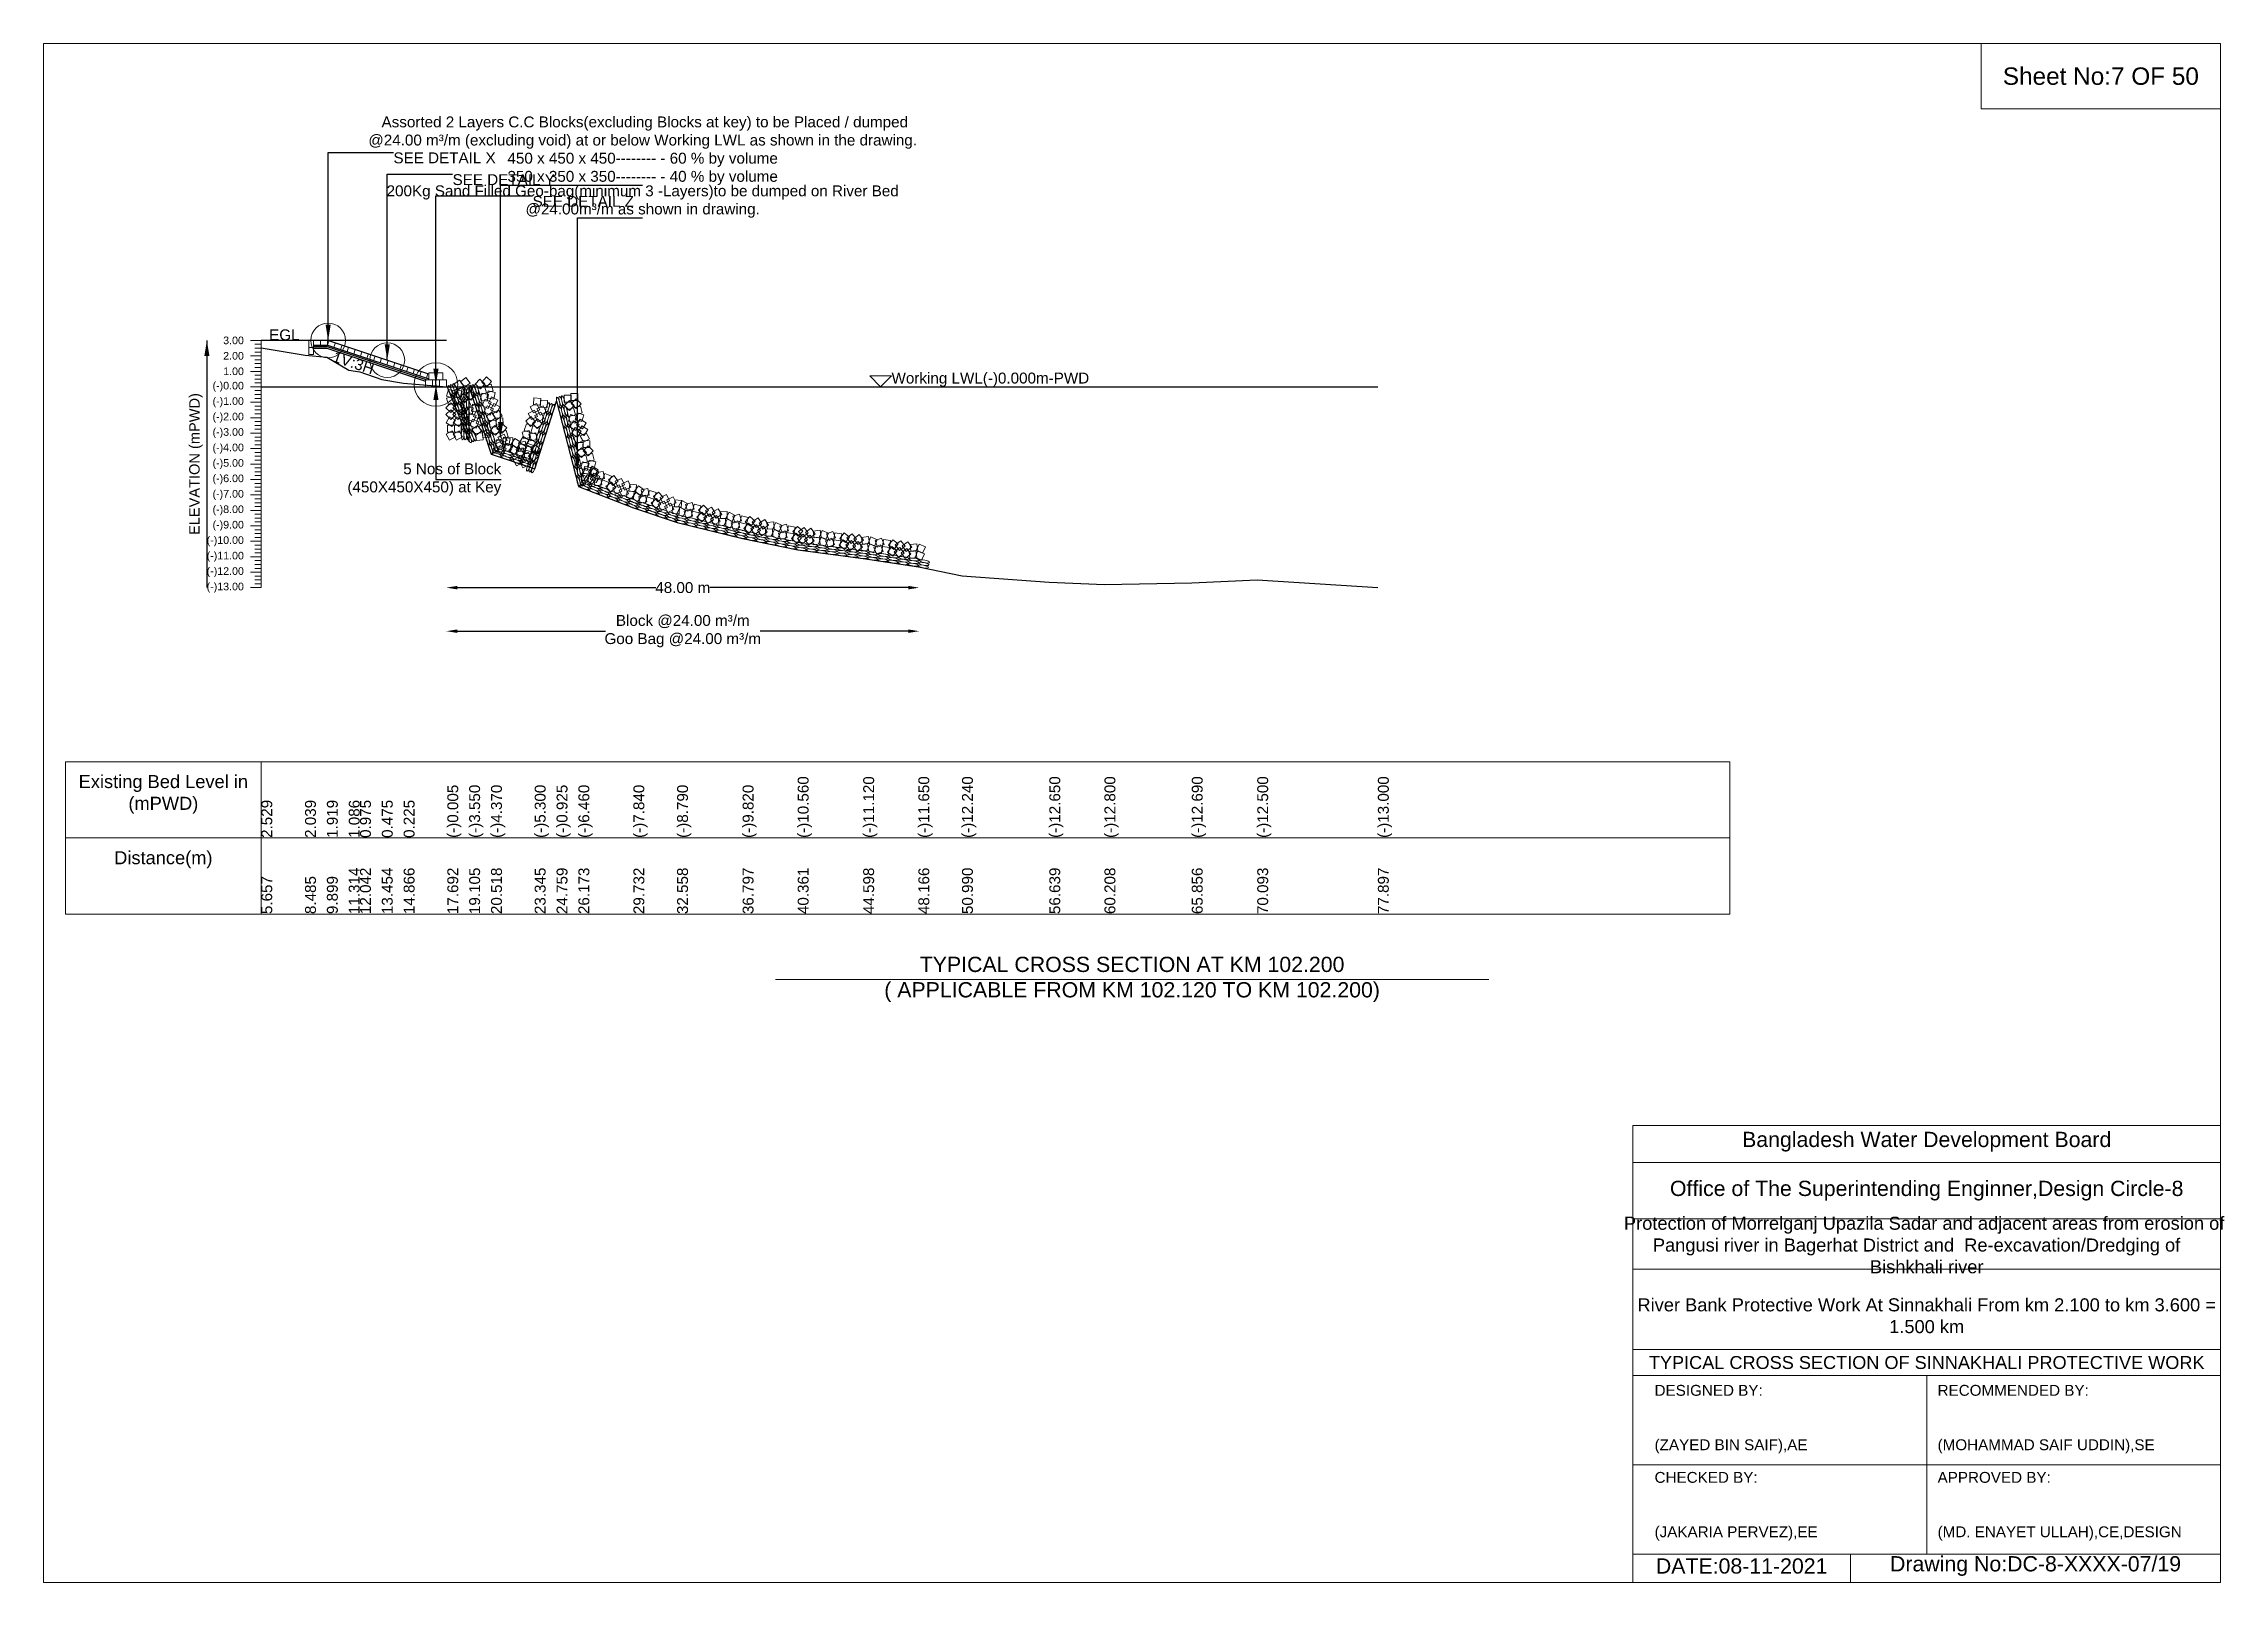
# Model space of a CAD drawing. Header units: inches. Extents: x 89000 to 380017, y -7071 to 0.
# Drawn here: x 190000 to 200017, y -7071 to 0 of the extents above; entities that cross this region are included whole.
import ezdxf

# ---------------------------------------------------------------- set-up
doc = ezdxf.new("R2010")
doc.units = ezdxf.units.IN
doc.header["$LTSCALE"] = 7
doc.header["$MEASUREMENT"] = 0
for name, color, linetype, lineweight in [('Cross section Data Border', 7, 'Continuous', 9), ('Cross Section Labels', 7, 'Continuous', 9), ('Existing_Bed_Level for Xsection', 7, 'Continuous', 25), ('Long Section Labels', 7, 'Continuous', 9)]:
    doc.layers.add(name, color=color, linetype=linetype, lineweight=lineweight)
doc.styles.get("Standard").update_dxf_attribs({"font": 'arial.ttf'})
doc.dimstyles.new('Appron Lebeling Style', dxfattribs={"dimtxt": 50, "dimasz": 50, "dimexe": 0.18, "dimexo": 0.0625, "dimgap": 0.09, "dimtad": 0, "dimtih": 1, "dimtoh": 1, "dimdec": 4, "dimzin": 0, "dimdsep": 46, "dimtxsty": 'Standard', "dimcen": 0.09, "dimse1": 1, "dimse2": 1, "dimadec": 0, "dimazin": 0, "dimtfac": 1, "dimtdec": 4, "dimtofl": 0, "dimtmove": 0, "dimatfit": 3, "dimfxl": 1, "dimtolj": 1, "dimtzin": 0, "dimarcsym": 0})
doc.dimstyles.get("Standard").update_dxf_attribs({"dimtxt": 0.18, "dimasz": 0.18, "dimexe": 0.18, "dimexo": 0.0625, "dimgap": 0.09, "dimtad": 0, "dimtih": 1, "dimtoh": 1, "dimdec": 4, "dimzin": 0, "dimdsep": 46, "dimtxsty": 'Standard', "dimcen": 0.09, "dimadec": 0, "dimazin": 0, "dimtfac": 1, "dimtdec": 4, "dimtofl": 0, "dimtmove": 0, "dimatfit": 3, "dimfxl": 1, "dimtolj": 1, "dimtzin": 0, "dimarcsym": 0})

msp = doc.modelspace()

# ---------------------------------------------------------------- texts
at = {"layer": 'Cross section Data Border', "char_height": 60, "width": 800, "attachment_point": 5}
for s, insert in [('Existing Bed Level in (mPWD)', (190550, -3450)), ('Distance(m)', (190550, -3750))]:
    msp.add_mtext(s, dxfattribs=dict(at, insert=insert))
at = {"layer": 'Cross Section Labels'}
for s, insert, char_height, attachment_point in [('Sheet No:7 OF 50', (199450, -150), 80, 5), (' Assorted 2 Layers C.C Blocks(excluding Blocks at key) to be Placed / dumped^J@24.00 m³/m (excluding void) at or below Working LWL as shown in the drawing.^J450 x 450 x 450-------- - 60 % by volume^J350 x 350 x 350-------- - 40 % by volume', (192751.79593, -650), 50, 8), ('SEE DETAIL X', (191606.97011, -500), 50, 1), ('SEE DETAIL Y', (191878.54511, -600), 50, 1), ('200Kg Sand Filled Geo-bag(minimum 3 -Layers)to be dumped on River Bed^J@24.00m³/m as shown in drawing.', (192751.79593, -800), 50, 8), ('SEE DETAIL Z', (192245.97011, -700), 50, 1), ('EGL', (191175.7136, -1364), 50, 9), ('Working LWL(-)0.000m-PWD', (193894.92011, -1577), 50, 7), ('5 Nos of Block ^J(450X450X450) at Key', (192102.19511, -2003), 50, 6), ('TYPICAL CROSS SECTION AT KM 102.200^J( APPLICABLE FROM KM 102.120 TO KM 102.200)', (195000, -4300), 70, 5), ('Bangladesh Water Development Board', (198650, -5046), 70, 5), ('Office of The Superintending Enginner,Design Circle-8', (198650, -5271), 70, 5)]:
    msp.add_mtext(s, dxfattribs=dict(at, insert=insert, char_height=char_height, attachment_point=attachment_point))
at = {"layer": 'Cross Section Labels', "insert": (191431.53153, -1442.94076), "char_height": 50, "attachment_point": 2, "rotation": 341.565051177}
msp.add_mtext('1V:3H', dxfattribs=at)
at = {"layer": 'Cross Section Labels'}
for s, insert, char_height, width, attachment_point in [('Protection of Morrelganj Upazila Sadar and adjacent areas from erosion of  Pangusi river in Bagerhat District and  Re-excavation/Dredging of     Bishkhali river', (198650, -5521), 60, 2800, 5), ('River Bank Protective Work At Sinnakhali From km 2.100 to km 3.600 = 1.500 km', (198650, -5846), 60, 2700, 5), ('TYPICAL CROSS SECTION OF SINNAKHALI PROTECTIVE WORK', (198650, -6061), 59.5765532, 2800, 5), ('DESIGNED BY:^J^J^J(ZAYED BIN SAIF),AE', (197400, -6321), 50, 1400, 4), ('RECOMMENDED BY:^J^J^J(MOHAMMAD SAIF UDDIN),SE', (198700, -6321), 50, 1400, 4), ('CHECKED BY:^J^J^J(JAKARIA PERVEZ),EE', (197400, -6721), 50, 1400, 4), ('APPROVED BY:^J^J^J(MD. ENAYET ULLAH),CE,DESIGN', (198700, -6721), 50, 1400, 4), ('DATE:08-11-2021', (197800, -6996), 70, 1400, 5), ('Drawing No:DC-8-XXXX-07/19', (199150, -6996), 70, 2200, 5)]:
    msp.add_mtext(s, dxfattribs=dict(at, insert=insert, char_height=char_height, width=width, attachment_point=attachment_point))
at = {"layer": 'Long Section Labels', "char_height": 35, "attachment_point": 6}
for s, insert in [('3.00', (190920, -1364)), ('2.00', (190920, -1435)), ('1.00', (190920, -1506)), ('(-)0.00', (190920, -1577)), ('(-)1.00', (190920, -1648)), ('(-)2.00', (190920, -1719)), ('(-)3.00', (190920, -1790)), ('(-)4.00', (190920, -1861)), ('(-)5.00', (190920, -1932)), ('(-)6.00', (190920, -2003)), ('(-)7.00', (190920, -2074)), ('(-)8.00', (190920, -2145)), ('(-)9.00', (190920, -2216)), ('(-)10.00', (190920, -2287)), ('(-)11.00', (190920, -2358)), ('(-)12.00', (190920, -2429)), ('(-)13.00', (190920, -2500))]:
    msp.add_mtext(s, dxfattribs=dict(at, insert=insert))
at = {"layer": 'Long Section Labels', "rotation": 90}
for s, insert, char_height, attachment_point in [('ELEVATION (mPWD)', (190700, -1932), 48, 5), ('(-)10.560', (193463.98527, -3650), 50, 1), ('(-)11.120', (193764.83599, -3650), 50, 1), ('(-)11.650', (194018.17621, -3650), 50, 1), ('(-)12.240', (194218.6672, -3650), 50, 1), ('(-)12.650', (194619.74719, -3650), 50, 1), ('(-)12.800', (194873.12942, -3650), 50, 1), ('(-)12.690', (195274.13248, -3650), 50, 1), ('(-)12.500', (195574.95184, -3650), 50, 1), ('(-)13.000', (196129.0765, -3650), 50, 1), ('2.529', (191000, -3650), 50, 1), ('2.039', (191200.81833, -3650), 50, 1), ('1.919', (191301.22749, -3650), 50, 1), ('1.086', (191401.63665, -3650), 50, 1), ('0.975', (191453.31656, -3650), 50, 1), ('0.475', (191553.57066, -3650), 50, 1), ('0.225', (191653.85423, -3650), 50, 1), ('(-)0.005', (191854.48158, -3650), 50, 1), ('(-)3.550', (191954.81644, -3650), 50, 1), ('(-)4.370', (192055.16155, -3650), 50, 1), ('(-)5.300', (192255.87504, -3650), 50, 1), ('(-)0.925', (192356.24076, -3650), 50, 1), ('(-)6.460', (192456.61118, -3650), 50, 1), ('(-)7.840', (192709.34511, -3650), 50, 1), ('(-)8.790', (192909.95587, -3650), 50, 1), ('(-)9.820', (193210.93182, -3650), 50, 1), ('11.314', (191401.63665, -4000), 50, 1), ('12.042', (191453.31656, -4000), 50, 1), ('13.454', (191553.57066, -4000), 50, 1), ('14.866', (191653.85423, -4000), 50, 1), ('17.692', (191854.48158, -4000), 50, 1), ('19.105', (191954.81644, -4000), 50, 1), ('19.105', (191954.81644, -4000), 50, 1), ('20.518', (192055.16155, -4000), 50, 1), ('23.345', (192255.87504, -4000), 50, 1), ('24.759', (192356.24076, -4000), 50, 1), ('26.173', (192456.61118, -4000), 50, 1), ('29.732', (192709.34511, -4000), 50, 1), ('32.558', (192909.95587, -4000), 50, 1), ('36.797', (193210.93182, -4000), 50, 1), ('40.361', (193463.98527, -4000), 50, 1), ('44.598', (193764.83599, -4000), 50, 1), ('48.166', (194018.17621, -4000), 50, 1), ('50.990', (194218.6672, -4000), 50, 1), ('56.639', (194619.74719, -4000), 50, 1), ('60.208', (194873.12942, -4000), 50, 1), ('65.856', (195274.13248, -4000), 50, 1), ('70.093', (195574.95184, -4000), 50, 1), ('77.897', (196129.0765, -4000), 50, 1), ('5.657', (191000, -4000), 50, 1), ('8.485', (191200.81833, -4000), 50, 1), ('9.899', (191301.22749, -4000), 50, 1)]:
    msp.add_mtext(s, dxfattribs=dict(at, insert=insert, char_height=char_height, attachment_point=attachment_point))

# ---------------------------------------------------------------- blocks, each defined once
blk = doc.blocks.new('*D11')
at = {"layer": 'Cross Section Labels', "color": 0, "lineweight": -2, "transparency": 16777216}
for p, q in [((191900, -2500), (192813, -2500)), ((193972, -2500), (193060, -2500))]:
    blk.add_line(p, q, dxfattribs=at)
at = {"layer": 'Cross Section Labels', "color": 0, "transparency": 16777216}
for points in [[(191900, -2492), (191900, -2508), (191850, -2500)], [(193972, -2492), (193972, -2508), (194022, -2500)]]:
    blk.add_solid(points, dxfattribs=at)
at = {"layer": 'Defpoints', "color": 0, "transparency": 16777216}
for p in [(191850, -1577), (194022, -2405), (194022, -2500)]:
    blk.add_point(p, dxfattribs=at)
at = {"layer": 'Cross Section Labels', "color": 0, "transparency": 16777216, "insert": (192936, -2500), "char_height": 50, "attachment_point": 5}
blk.add_mtext('\\A1;48.00 m', dxfattribs=at)
blk = doc.blocks.new('*D12')
at = {"layer": 'Cross Section Labels', "color": 0, "lineweight": -2, "transparency": 16777216}
for p, q in [((191900, -2700), (192581, -2700)), ((193972, -2700), (193292, -2700))]:
    blk.add_line(p, q, dxfattribs=at)
at = {"layer": 'Cross Section Labels', "color": 0, "transparency": 16777216}
for points in [[(191900, -2692), (191900, -2708), (191850, -2700)], [(193972, -2692), (193972, -2708), (194022, -2700)]]:
    blk.add_solid(points, dxfattribs=at)
at = {"layer": 'Defpoints', "color": 0, "transparency": 16777216}
for p in [(191850, -1577), (194022, -2405), (194022, -2700)]:
    blk.add_point(p, dxfattribs=at)
at = {"layer": 'Cross Section Labels', "color": 0, "transparency": 16777216, "insert": (192936, -2700), "char_height": 50, "attachment_point": 5}
blk.add_mtext('\\A1;Block @24.00 m³/m ^JGoo Bag @24.00 m³/m ', dxfattribs=at)

# ---------------------------------------------------------------- dimensions: what is measured, and where the dimension line sits
at = {"layer": 'Cross Section Labels'}
for base, text, picture, middle in [((194022.26538, -2500), '48.00 m', '*D11', (192936.19274, -2500)), ((194022.26538, -2700), 'Block @24.00 m³/m ^JGoo Bag @24.00 m³/m ', '*D12', (192936.19274, -2700))]:
    dim = msp.add_linear_dim(base=base, p1=(191850.12011, -1577), p2=(194022.26538, -2405.00438), text=text, dimstyle='Appron Lebeling Style', dxfattribs=at)
    dim.commit()
    dim.dimension.update_dxf_attribs({"geometry": picture, "text_midpoint": middle})

# ---------------------------------------------------------------- linework, layer by layer
at = {"layer": 'Cross section Data Border'}
msp.add_lwpolyline([(190100, -3300), (197745.08551, -3300), (197745.08551, -4000), (190100, -4000)], close=True, dxfattribs=at)
for points in [[(191000, -3300), (191000, -4000)], [(190100, -3650), (197745.08551, -3650)]]:
    msp.add_lwpolyline(points, dxfattribs=at)
at = {"layer": 'Cross Section Labels'}
for points in [[(190000, 0), (200000, 0), (200000, -7071), (190000, -7071)], [(198900, 0), (200000, 0), (200000, -300), (198900, -300)], [(193844.92011, -1577), (193894.92011, -1527), (193794.92011, -1527)]]:
    msp.add_lwpolyline(points, close=True, dxfattribs=at)
for points in [[(193362, -4300), (195000, -4300), (196638, -4300)], [(197300, -7071), (197300, -4971), (200000, -4971)], [(197300, -5141), (200000, -5141)], [(197300, -5401), (200000, -5401)], [(197300, -5631), (200000, -5631)], [(197300, -6001), (200000, -6001)], [(197300, -6121), (200000, -6121)], [(198650, -6121), (198650, -6941)], [(197300, -6531), (200000, -6531)], [(197300, -6941), (200000, -6941)], [(198300, -6941), (198300, -7071)]]:
    msp.add_lwpolyline(points, dxfattribs=at)
for centre, radius in [((191306.97011, -1364), 80), ((191578.54511, -1454.525), 80), ((191802.19511, -1566.35), 100)]:
    msp.add_circle(centre, radius, dxfattribs=at)
at = {"layer": 'Existing_Bed_Level for Xsection'}
for points in [[(191850.12011, -1364), (191000, -1364)], [(191000, -1397.441), (191200.81833, -1432.231), (191301.22749, -1440.751), (191401.63665, -1499.894), (191453.31656, -1507.775), (191553.57066, -1543.275), (191653.85423, -1561.025), (191854.48158, -1577.355), (191954.81644, -1829.05), (191954.81644, -1578.775), (192055.16155, -1887.27), (192255.87504, -1953.3), (192356.24076, -1642.675), (192456.61118, -2035.66), (192709.34511, -2133.64), (192909.95587, -2201.09), (193210.93182, -2274.22), (193463.98527, -2326.76), (193764.83599, -2366.52), (194018.17621, -2404.15), (194218.6672, -2446.04), (194619.74719, -2475.15), (194873.12942, -2485.8), (195274.13248, -2477.99), (195574.95184, -2464.5), (196129.0765, -2500)], [(191770.24511, -1518.425), (191310.24925, -1365.09305), (191306.97011, -1364), (191303.5136, -1364), (191239.6136, -1364)], [(191239.6136, -1385.3), (191303.5136, -1385.3), (191770.24511, -1540.87717)], [(191239.6136, -1392.4), (191302.36143, -1392.4), (191760.31143, -1545.05)], [(191239.6136, -1399.5), (191301.20925, -1399.5), (191754.27011, -1550.52029)], [(191000, -1577), (196129.0765, -1577)]]:
    msp.add_lwpolyline(points, dxfattribs=at)
at = {"layer": 'Long Section Labels'}
for points in [[(191000, -1364), (190950, -1364)], [(191000, -1381.75), (190970, -1381.75)], [(191000, -1399.5), (190970, -1399.5)], [(191000, -2500), (191000, -2429), (191000, -2358), (191000, -2287), (191000, -2216), (191000, -2145), (191000, -2074), (191000, -2003), (191000, -1932), (191000, -1861), (191000, -1790), (191000, -1719), (191000, -1648), (191000, -1577), (191000, -1506), (191000, -1435), (191000, -1364)], [(191000, -1435), (190950, -1435)], [(191000, -1417.25), (190970, -1417.25)], [(191000, -1452.75), (190970, -1452.75)], [(191000, -1470.5), (190970, -1470.5)], [(191000, -1488.25), (190970, -1488.25)], [(191000, -1506), (190950, -1506)], [(191000, -1577), (190950, -1577)], [(191000, -1523.75), (190970, -1523.75)], [(191000, -1541.5), (190970, -1541.5)], [(191000, -1559.25), (190970, -1559.25)], [(191000, -1594.75), (190970, -1594.75)], [(191000, -1648), (190950, -1648)], [(191000, -1612.5), (190970, -1612.5)], [(191000, -1630.25), (190970, -1630.25)], [(191000, -1665.75), (190970, -1665.75)], [(191000, -1683.5), (190970, -1683.5)], [(191000, -1701.25), (190970, -1701.25)], [(191000, -1719), (190950, -1719)], [(191000, -1790), (190950, -1790)], [(191000, -1736.75), (190970, -1736.75)], [(191000, -1754.5), (190970, -1754.5)], [(191000, -1772.25), (190970, -1772.25)], [(191000, -1861), (190950, -1861)], [(191000, -1807.75), (190970, -1807.75)], [(191000, -1825.5), (190970, -1825.5)], [(191000, -1843.25), (190970, -1843.25)], [(191000, -1878.75), (190970, -1878.75)], [(191000, -1896.5), (190970, -1896.5)], [(191000, -1932), (190950, -1932)], [(191000, -2003), (190950, -2003)], [(191000, -1914.25), (190970, -1914.25)], [(191000, -1949.75), (190970, -1949.75)], [(191000, -1967.5), (190970, -1967.5)], [(191000, -1985.25), (190970, -1985.25)], [(191000, -2074), (190950, -2074)], [(191000, -2020.75), (190970, -2020.75)], [(191000, -2038.5), (190970, -2038.5)], [(191000, -2056.25), (190970, -2056.25)], [(191000, -2091.75), (190970, -2091.75)], [(191000, -2145), (190950, -2145)], [(191000, -2109.5), (190970, -2109.5)], [(191000, -2127.25), (190970, -2127.25)], [(191000, -2162.75), (190970, -2162.75)], [(191000, -2180.5), (190970, -2180.5)], [(191000, -2198.25), (190970, -2198.25)], [(191000, -2216), (190950, -2216)], [(191000, -2287), (190950, -2287)], [(191000, -2233.75), (190970, -2233.75)], [(191000, -2251.5), (190970, -2251.5)], [(191000, -2269.25), (190970, -2269.25)], [(191000, -2358), (190950, -2358)], [(191000, -2304.75), (190970, -2304.75)], [(191000, -2322.5), (190970, -2322.5)], [(191000, -2340.25), (190970, -2340.25)], [(191000, -2375.75), (190970, -2375.75)], [(191000, -2393.5), (190970, -2393.5)], [(191000, -2429), (190950, -2429)], [(191000, -2500), (190950, -2500)], [(191000, -2411.25), (190970, -2411.25)], [(191000, -2446.75), (190970, -2446.75)], [(191000, -2464.5), (190970, -2464.5)], [(191000, -2482.25), (190970, -2482.25)]]:
    msp.add_lwpolyline(points, dxfattribs=at)
for points in [[(191239.6136, -1364), (191218.3136, -1364), (191218.3136, -1395.95), (191239.6136, -1395.95)], [(191239.6136, -1395.95), (191218.3136, -1395.95), (191218.3136, -1427.9), (191239.6136, -1427.9)], [(191271.5636, -1364), (191239.6136, -1364), (191239.6136, -1385.3), (191271.5636, -1385.3)], [(191303.5136, -1364), (191271.5636, -1364), (191271.5636, -1385.3), (191303.5136, -1385.3)], [(191340.55968, -1375.19652), (191310.24925, -1365.09305), (191303.5136, -1385.3), (191333.82403, -1395.40348)], [(191370.87011, -1385.3), (191340.55968, -1375.19652), (191333.82403, -1395.40348), (191364.13446, -1405.50695)], [(191401.18054, -1395.40348), (191370.87011, -1385.3), (191364.13446, -1405.50695), (191394.44489, -1415.61043)], [(191431.49097, -1405.50695), (191401.18054, -1395.40348), (191394.44489, -1415.61043), (191424.75532, -1425.71391)], [(191461.80141, -1415.61043), (191431.49097, -1405.50695), (191424.75532, -1425.71391), (191455.06575, -1435.81739)], [(191492.11184, -1425.71391), (191461.80141, -1415.61043), (191455.06575, -1435.81739), (191485.37619, -1445.92086)], [(191522.42227, -1435.81739), (191492.11184, -1425.71391), (191485.37619, -1445.92086), (191515.68662, -1456.02434)], [(191552.7327, -1445.92086), (191522.42227, -1435.81739), (191515.68662, -1456.02434), (191545.99705, -1466.12782)], [(191583.04313, -1456.02434), (191552.7327, -1445.92086), (191545.99705, -1466.12782), (191576.30748, -1476.23129)], [(191613.35356, -1466.12782), (191583.04313, -1456.02434), (191576.30748, -1476.23129), (191606.61791, -1486.33477)], [(191643.66399, -1476.23129), (191613.35356, -1466.12782), (191606.61791, -1486.33477), (191636.92834, -1496.43825)], [(191673.97442, -1486.33477), (191643.66399, -1476.23129), (191636.92834, -1496.43825), (191667.23877, -1506.54173)], [(191704.28486, -1496.43825), (191673.97442, -1486.33477), (191667.23877, -1506.54173), (191697.5492, -1516.6452)], [(191734.59529, -1506.54173), (191704.28486, -1496.43825), (191697.5492, -1516.6452), (191727.85964, -1526.74868)], [(191764.90572, -1516.6452), (191734.59529, -1506.54173), (191727.85964, -1526.74868), (191758.17007, -1536.85216)], [(191786.22011, -1545.05), (191754.27011, -1545.05), (191754.27011, -1577), (191786.22011, -1577)], [(191802.19511, -1513.1), (191770.24511, -1513.1), (191770.24511, -1545.05), (191802.19511, -1545.05)], [(191818.17011, -1545.05), (191786.22011, -1545.05), (191786.22011, -1577), (191818.17011, -1577)], [(191834.14511, -1513.1), (191802.19511, -1513.1), (191802.19511, -1545.05), (191834.14511, -1545.05)], [(191850.12011, -1545.05), (191818.17011, -1545.05), (191818.17011, -1577), (191850.12011, -1577)], [(191859.38934, -1589.58989), (191851.11388, -1620.44956), (191881.97355, -1628.72502), (191890.24901, -1597.86534)], [(191891.33934, -1589.58989), (191883.06388, -1620.44956), (191913.92355, -1628.72502), (191922.19901, -1597.86534)], [(191929.61003, -1572.04906), (191910.49556, -1546.44751), (191884.89401, -1565.56199), (191904.00849, -1591.16354)], [(191936.81829, -1612.47939), (191933.07817, -1580.74906), (191901.34784, -1584.48918), (191905.08796, -1616.21951)], [(191959.2888, -1560.21802), (191940.17432, -1534.61647), (191914.57277, -1553.73094), (191933.68725, -1579.33249)], [(191966.49705, -1600.64835), (191962.75694, -1568.91802), (191931.0266, -1572.65813), (191934.76672, -1604.38847)], [(191983.03066, -1613.69628), (191957.95714, -1593.89422), (191938.15509, -1618.96773), (191963.2286, -1638.76979)], [(192027.48848, -1562.94768), (192003.75097, -1541.56233), (191982.36562, -1565.29984), (192006.10313, -1586.68519)], [(192034.9428, -1604.75701), (192025.06, -1574.37391), (191994.6769, -1584.25671), (192004.5597, -1614.63981)], [(192057.87158, -1553.06488), (192034.13407, -1531.67953), (192012.74872, -1555.41704), (192036.48622, -1576.80239)], [(192065.3259, -1594.87421), (192055.4431, -1564.49111), (192025.06, -1574.37391), (192034.9428, -1604.75701)], [(192067.39767, -1633.94315), (192074.01174, -1602.68524), (192042.75384, -1596.07117), (192036.13976, -1627.32907)], [(191870.67245, -1650.46539), (191848.08938, -1673.06645), (191870.69044, -1695.64951), (191893.2735, -1673.04846)], [(191848.08938, -1704.99846), (191870.67245, -1727.59951), (191893.2735, -1705.01645), (191870.69044, -1682.41539)], [(191851.11388, -1629.81534), (191859.38934, -1660.67502), (191890.24901, -1652.39956), (191881.97355, -1621.53989)], [(191902.62245, -1650.46539), (191880.03938, -1673.06645), (191902.64044, -1695.64951), (191925.2235, -1673.04846)], [(191880.03938, -1704.99846), (191902.62245, -1727.59951), (191925.2235, -1705.01645), (191902.64044, -1682.41539)], [(191883.06388, -1629.81534), (191891.33934, -1660.67502), (191922.19901, -1652.39956), (191913.92355, -1621.53989)], [(191953.3519, -1625.52732), (191928.27838, -1605.72526), (191908.47633, -1630.79878), (191933.54984, -1650.60083)], [(191963.50006, -1666.76567), (191951.66901, -1637.08691), (191921.99025, -1648.91795), (191933.8213, -1678.59671)], [(191968.09938, -1705.61822), (191972.67384, -1673.99739), (191941.05302, -1669.42293), (191936.47855, -1701.04375)], [(191987.39663, -1708.84188), (191958.04979, -1696.20995), (191945.41786, -1725.55679), (191974.7647, -1738.18872)], [(191993.17882, -1654.93462), (191981.34778, -1625.25586), (191951.66901, -1637.08691), (191963.50006, -1666.76567)], [(191997.77814, -1693.78717), (192002.35261, -1662.16634), (191970.73178, -1657.59188), (191966.15731, -1689.21271)], [(192017.07539, -1697.01083), (191987.72855, -1684.37891), (191975.09662, -1713.72574), (192004.44346, -1726.35767)], [(192037.01457, -1643.82595), (192043.62864, -1612.56805), (192012.37074, -1605.95397), (192005.75666, -1637.21187)], [(192056.06233, -1648.29342), (192027.59581, -1633.78618), (192013.08858, -1662.2527), (192041.5551, -1676.75994)], [(192051.45501, -1707.13747), (192065.93957, -1678.65941), (192037.46151, -1664.17485), (192022.97695, -1692.65291)], [(192076.44187, -1720.72491), (192059.02672, -1693.93845), (192032.24025, -1711.3536), (192049.6554, -1738.14007)], [(192086.44543, -1638.41061), (192057.97891, -1623.90338), (192043.47168, -1652.3699), (192071.9382, -1666.87713)], [(192081.83811, -1697.25467), (192096.32267, -1668.7766), (192067.84461, -1654.29204), (192053.36005, -1682.77011)], [(192106.82497, -1710.84211), (192089.40982, -1684.05564), (192062.62335, -1701.4708), (192080.0385, -1728.25727)], [(192225.85588, -1699.08004), (192240.39618, -1727.52968), (192268.84583, -1712.98938), (192254.30553, -1684.53974)], [(192264.11169, -1654.13182), (192235.67364, -1668.69477), (192250.23659, -1697.13282), (192278.67464, -1682.56987)], [(192251.84953, -1628.46858), (192250.23609, -1660.37782), (192282.14532, -1661.99127), (192283.75877, -1630.08203)], [(192256.25828, -1708.90333), (192270.79858, -1737.35297), (192299.24822, -1722.81267), (192284.70792, -1694.36303)], [(192294.51409, -1663.9551), (192266.07603, -1678.51805), (192280.63898, -1706.95611), (192309.07704, -1692.39316)], [(192282.25193, -1638.29187), (192280.63848, -1670.20111), (192312.54772, -1671.81455), (192314.16116, -1639.90532)], [(192423.10058, -1647.94137), (192423.48208, -1615.99365), (192391.53435, -1615.61216), (192391.15286, -1647.55988)], [(192437.81421, -1663.0118), (192415.50262, -1640.14271), (192392.63352, -1662.4543), (192414.94511, -1685.32339)], [(192442.5616, -1705.21427), (192434.6552, -1674.25799), (192403.69892, -1682.16439), (192411.60532, -1713.12067)], [(192454.05687, -1640.03498), (192454.43836, -1608.08725), (192422.49064, -1607.70576), (192422.10914, -1639.65348)], [(192468.77049, -1655.1054), (192446.4589, -1632.23631), (192423.58981, -1654.5479), (192445.9014, -1677.41699)], [(192473.51788, -1697.30788), (192465.61149, -1666.35159), (192434.6552, -1674.25799), (192442.5616, -1705.21427)], [(192473.07029, -1736.42915), (192481.68287, -1705.66186), (192450.91559, -1697.04928), (192442.30301, -1727.81657)], [(191864.82112, -1715.1387), (191848.86269, -1742.81777), (191876.54177, -1758.7762), (191892.50019, -1731.09713)], [(191848.86269, -1794.99713), (191864.82112, -1822.6762), (191892.50019, -1806.71777), (191876.54177, -1779.0387)], [(191854.70644, -1752.93245), (191854.70644, -1784.88245), (191886.65644, -1784.88245), (191886.65644, -1752.93245)], [(191896.77112, -1715.1387), (191880.81269, -1742.81777), (191908.49177, -1758.7762), (191924.45019, -1731.09713)], [(191880.81269, -1794.99713), (191896.77112, -1822.6762), (191924.45019, -1806.71777), (191908.49177, -1779.0387)], [(191886.65644, -1752.93245), (191886.65644, -1784.88245), (191918.60644, -1784.88245), (191918.60644, -1752.93245)], [(191986.61245, -1767.86082), (191999.22101, -1738.50393), (191969.86412, -1725.89537), (191957.25557, -1755.25226)], [(192012.42734, -1779.80039), (191993.31287, -1754.19884), (191967.71132, -1773.31332), (191986.82579, -1798.91487)], [(192019.6356, -1820.23073), (192015.89548, -1788.50039), (191984.16515, -1792.24051), (191987.90527, -1823.97084)], [(192016.29122, -1756.02977), (192028.89977, -1726.67288), (191999.54288, -1714.06433), (191986.93433, -1743.42122)], [(192042.10611, -1767.96935), (192022.99163, -1742.3678), (191997.39008, -1761.48228), (192016.50456, -1787.08382)], [(192049.31436, -1808.39968), (192045.57425, -1776.66935), (192013.84391, -1780.40947), (192017.58403, -1812.1398)], [(192081.01484, -1761.5374), (192079.33891, -1729.63138), (192047.43289, -1731.30731), (192049.10882, -1763.21333)], [(192096.6681, -1775.62938), (192072.93059, -1754.24403), (192051.54524, -1777.98153), (192075.28275, -1799.36688)], [(192104.12242, -1817.4387), (192094.23962, -1787.0556), (192063.85652, -1796.93841), (192073.73932, -1827.32151)], [(192111.39794, -1751.6546), (192109.72201, -1719.74858), (192077.81599, -1721.42451), (192079.49192, -1753.33052)], [(192127.0512, -1765.74657), (192103.31369, -1744.36122), (192081.92834, -1768.09873), (192105.66585, -1789.48408)], [(192130.09719, -1823.34175), (192115.68526, -1794.82685), (192087.17037, -1809.23878), (192101.58229, -1837.75367)], [(192134.50552, -1807.5559), (192124.62272, -1777.1728), (192094.23962, -1787.0556), (192104.12242, -1817.4387)], [(192198.92091, -1784.95709), (192205.59619, -1816.20198), (192236.84108, -1809.5267), (192230.1658, -1778.28181)], [(192217.41473, -1746.72666), (192207.59144, -1777.12905), (192237.99384, -1786.95234), (192247.81712, -1756.54995)], [(192238.65946, -1713.87342), (192214.96388, -1735.30521), (192236.39567, -1759.0008), (192260.09126, -1737.569)], [(192229.32331, -1794.78037), (192235.99858, -1826.02526), (192267.24347, -1819.34999), (192260.5682, -1788.1051)], [(192247.81712, -1756.54995), (192237.99384, -1786.95234), (192268.39623, -1796.77563), (192278.21952, -1766.37323)], [(192269.06186, -1723.6967), (192245.36627, -1745.1285), (192266.79807, -1768.82408), (192290.49365, -1747.39229)], [(192442.11401, -1744.33555), (192450.72659, -1713.56826), (192419.9593, -1704.95568), (192411.34672, -1735.72297)], [(192460.83467, -1750.01994), (192433.3611, -1733.71027), (192417.05143, -1761.18384), (192444.525, -1777.49352)], [(192452.44883, -1808.44535), (192468.73662, -1780.95879), (192441.25007, -1764.67101), (192424.96228, -1792.15756)], [(192476.50918, -1823.61313), (192460.85452, -1795.76113), (192433.00251, -1811.41578), (192448.65717, -1839.26779)], [(192491.79096, -1742.11355), (192464.31739, -1725.80388), (192448.00771, -1753.27745), (192475.48129, -1769.58712)], [(192483.40511, -1800.53895), (192499.6929, -1773.0524), (192472.20635, -1756.76461), (192455.91856, -1784.25116)], [(192507.46546, -1815.70674), (192491.8108, -1787.85473), (192463.9588, -1803.50939), (192479.61345, -1831.36139)], [(192106.19419, -1856.50764), (192112.80826, -1825.24974), (192081.55036, -1818.63566), (192074.93629, -1849.89357)], [(192120.1128, -1853.69161), (192105.70087, -1825.17672), (192077.18598, -1839.58864), (192091.5979, -1868.10354)], [(192125.24195, -1860.97511), (192096.77544, -1846.46788), (192082.2682, -1874.93439), (192110.73472, -1889.44163)], [(192136.57729, -1846.62484), (192143.19136, -1815.36694), (192111.93346, -1808.75286), (192105.31938, -1840.01076)], [(192145.8407, -1841.56573), (192113.94047, -1839.78308), (192112.15781, -1871.68331), (192144.05804, -1873.46596)], [(192155.62505, -1851.09231), (192127.15853, -1836.58507), (192112.6513, -1865.05159), (192141.11782, -1879.55883)], [(192155.82509, -1811.21587), (192123.92486, -1809.43321), (192122.1422, -1841.33344), (192154.04243, -1843.11609)], [(192181.46549, -1861.99721), (192154.73743, -1844.49255), (192137.23276, -1871.22061), (192163.96082, -1888.72527)], [(192191.44988, -1831.64734), (192164.72182, -1814.14268), (192147.21715, -1840.87074), (192173.94521, -1858.3754)], [(192157.09288, -1911.8968), (192171.63318, -1940.34644), (192200.08282, -1925.80614), (192185.54252, -1897.3565)], [(192195.34869, -1866.94857), (192166.91063, -1881.51152), (192181.47359, -1909.94958), (192209.91164, -1895.38663)], [(192202.08418, -1857.69864), (192170.80433, -1864.20811), (192177.3138, -1895.48796), (192208.59365, -1888.97849)], [(192212.06857, -1827.34877), (192180.78872, -1833.85824), (192187.29819, -1865.13809), (192218.57804, -1858.62862)], [(192183.08653, -1841.28534), (192181.47308, -1873.19458), (192213.38232, -1874.80802), (192214.99576, -1842.89879)], [(192203.32878, -1805.55269), (192185.96612, -1832.37322), (192212.78664, -1849.73588), (192230.1493, -1822.91536)], [(192225.75108, -1876.77186), (192197.31303, -1891.33481), (192211.87598, -1919.77286), (192240.31403, -1905.20991)], [(192240.21599, -1876.39495), (192209.86612, -1866.41056), (192199.88173, -1896.76043), (192230.2316, -1906.74482)], [(192250.20038, -1846.04508), (192219.85051, -1836.06069), (192209.86612, -1866.41056), (192240.21599, -1876.39495)], [(192213.48892, -1851.10863), (192211.87548, -1883.01786), (192243.78471, -1884.63131), (192245.39816, -1852.72207)], [(192233.73118, -1815.37598), (192216.36851, -1842.1965), (192243.18903, -1859.55917), (192260.5517, -1832.73865)], [(192272.95609, -1897.81363), (192251.65027, -1874.00471), (192227.84136, -1895.31053), (192249.14718, -1919.11945)], [(192282.94048, -1867.46376), (192261.63466, -1843.65484), (192237.82575, -1864.96066), (192259.13157, -1888.76958)], [(192478.44536, -1864.63535), (192478.82685, -1832.68763), (192446.87913, -1832.30613), (192446.49763, -1864.25386)], [(192493.15898, -1879.70577), (192470.84739, -1856.83668), (192447.97829, -1879.14827), (192470.28989, -1902.01736)], [(192497.90637, -1921.90825), (192489.99998, -1890.95197), (192459.04369, -1898.85836), (192466.95009, -1929.81464)], [(192509.40164, -1856.72895), (192509.78313, -1824.78123), (192477.83541, -1824.39974), (192477.45392, -1856.34746)], [(192524.11526, -1871.79938), (192501.80367, -1848.93028), (192478.93458, -1871.24188), (192501.24617, -1894.11097)], [(192528.86265, -1914.00185), (192520.95626, -1883.04557), (192489.99998, -1890.95197), (192497.90637, -1921.90825)], [(192187.49527, -1921.72008), (192202.03557, -1950.16973), (192230.48522, -1935.62943), (192215.94492, -1907.17978)], [(192497.45878, -1961.02952), (192506.07136, -1930.26223), (192475.30407, -1921.64965), (192466.69149, -1952.41694)], [(192504.10623, -1977.11694), (192472.34184, -1973.67809), (192468.90299, -2005.44249), (192500.66738, -2008.88134)], [(192516.17945, -1966.71392), (192488.70587, -1950.40425), (192472.3962, -1977.87782), (192499.86977, -1994.18749)], [(192507.7936, -2025.13932), (192524.08139, -1997.65277), (192496.59484, -1981.36498), (192480.30705, -2008.85153)], [(192515.65511, -1947.32725), (192483.89072, -1943.8884), (192480.45187, -1975.6528), (192512.21626, -1979.09165)], [(192538.62053, -1999.37305), (192512.83875, -1980.50237), (192493.96808, -2006.28415), (192519.74986, -2025.15482)], [(192528.41506, -1953.12312), (192537.02764, -1922.35584), (192506.26036, -1913.74326), (192497.64778, -1944.51054)], [(192547.13573, -1958.80752), (192519.66216, -1942.49785), (192503.35248, -1969.97142), (192530.82606, -1986.28109)], [(192550.16941, -1969.58335), (192524.38763, -1950.71268), (192505.51696, -1976.49446), (192531.29874, -1995.36513)], [(192538.74988, -2017.23292), (192555.03767, -1989.74637), (192527.55112, -1973.45859), (192511.26333, -2000.94514)], [(192559.43484, -1996.15232), (192527.85884, -2001.02664), (192532.73316, -2032.60263), (192564.30915, -2027.72832)], [(192570.98372, -1966.36263), (192539.40772, -1971.23695), (192544.28204, -2002.81294), (192575.85804, -1997.93863)], [(192608.09186, -1987.01626), (192578.30217, -1975.46738), (192566.75329, -2005.25707), (192596.54298, -2016.80595)], [(192639.67405, -2010.10824), (192619.63496, -1985.22376), (192594.75048, -2005.26286), (192614.78958, -2030.14733)], [(192655.17664, -1998.17319), (192625.94072, -2011.05975), (192638.82728, -2040.29567), (192668.0632, -2027.40911)], [(192596.54298, -2016.80595), (192566.75329, -2005.25707), (192555.2044, -2035.04677), (192584.9941, -2046.59565)], [(192628.12517, -2039.89793), (192608.08608, -2015.01346), (192583.2016, -2035.05255), (192603.24069, -2059.93703)], [(192643.62776, -2027.96288), (192614.39184, -2040.84944), (192627.2784, -2070.08536), (192656.51432, -2057.1988)], [(192686.31052, -2068.73091), (192673.40068, -2039.50526), (192644.17503, -2052.4151), (192657.08487, -2081.64075)], [(192697.8594, -2038.94121), (192684.94956, -2009.71557), (192655.72391, -2022.62541), (192668.63375, -2051.85105)], [(192712.63409, -2057.95911), (192680.86969, -2054.52026), (192677.43084, -2086.28466), (192709.19524, -2089.72351)], [(192724.18297, -2028.16942), (192692.41857, -2024.73057), (192688.97972, -2056.49496), (192720.74412, -2059.93381)], [(192747.14839, -2080.21521), (192721.36661, -2061.34454), (192702.49593, -2087.12632), (192728.27771, -2105.99699)], [(192758.69727, -2050.42552), (192732.91549, -2031.55485), (192714.04481, -2057.33662), (192739.82659, -2076.2073)], [(192765.32602, -2074.38739), (192734.00436, -2080.69262), (192740.30959, -2112.01428), (192771.63125, -2105.70905)], [(192775.50823, -2044.10331), (192744.18657, -2050.40855), (192750.4918, -2081.73021), (192781.81346, -2075.42498)], [(192803.33502, -2093.33211), (192773.05095, -2083.1499), (192762.86874, -2113.43398), (192793.15281, -2123.61619)], [(192813.51723, -2063.04804), (192783.23316, -2052.86583), (192773.05095, -2083.1499), (192803.33502, -2093.33211)], [(192835.93468, -2114.96396), (192814.78466, -2091.01653), (192790.83723, -2112.16655), (192811.98725, -2136.11398)], [(192846.11689, -2084.67989), (192824.96687, -2060.73246), (192801.01944, -2081.88247), (192822.16946, -2105.8299)], [(192850.87846, -2102.33626), (192822.25882, -2116.53903), (192836.46159, -2145.15867), (192865.08123, -2130.9559)], [(192861.06067, -2072.05218), (192832.44103, -2086.25495), (192846.6438, -2114.87459), (192875.26344, -2100.67182)], [(192905.55325, -2110.83698), (192891.32769, -2082.22866), (192862.71937, -2096.45422), (192876.94493, -2125.06254)], [(192931.35973, -2098.87923), (192899.47181, -2096.88846), (192897.48104, -2128.77638), (192929.36896, -2130.76715)], [(192959.63644, -2114.9576), (192931.60315, -2099.62994), (192916.27549, -2127.66323), (192944.30878, -2142.99089)], [(192895.37104, -2141.12105), (192881.14548, -2112.51273), (192852.53716, -2126.73829), (192866.76272, -2155.34661)], [(192921.17752, -2129.16331), (192889.2896, -2127.17254), (192887.29883, -2159.06046), (192919.18675, -2161.05122)], [(192952.09283, -2146.00428), (192924.05954, -2130.67662), (192908.73188, -2158.70991), (192936.76517, -2174.03757)], [(192972.30523, -2140.08249), (192941.64083, -2149.05451), (192950.61286, -2179.71891), (192981.27725, -2170.74688)], [(192979.84883, -2109.0358), (192949.18444, -2118.00783), (192958.15646, -2148.67223), (192988.82086, -2139.7002)], [(193011.80087, -2155.69277), (192980.75419, -2148.14916), (192973.21058, -2179.19584), (193004.25726, -2186.73945)], [(193019.34447, -2124.64608), (192988.29779, -2117.10248), (192980.75419, -2148.14916), (193011.80087, -2155.69277)], [(193046.13794, -2174.44483), (193023.00932, -2152.40238), (193000.96687, -2175.53099), (193024.09549, -2197.57344)], [(193053.68155, -2143.39815), (193030.55293, -2121.3557), (193008.51048, -2144.48431), (193031.6391, -2166.52676)], [(193059.94196, -2160.58032), (193032.6479, -2177.18864), (193049.25621, -2204.48271), (193076.55028, -2187.87439)], [(193067.48557, -2129.53364), (193040.1915, -2146.14196), (193056.79982, -2173.43603), (193084.09389, -2156.82771)], [(193107.60121, -2195.40052), (193090.97117, -2168.11968), (193063.69033, -2184.74973), (193080.32038, -2212.03057)], [(193115.14482, -2164.35383), (193098.51477, -2137.073), (193071.23394, -2153.70305), (193087.86398, -2180.98388)], [(193132.28533, -2181.27054), (193100.34426, -2182.02585), (193101.09958, -2213.96692), (193133.04065, -2213.21161)], [(193139.82894, -2150.22385), (193107.88787, -2150.97917), (193108.64318, -2182.92024), (193140.58425, -2182.16492)], [(193169.41961, -2198.80952), (193141.38632, -2183.48186), (193126.05866, -2211.51515), (193154.09195, -2226.84281)], [(193176.96322, -2167.76284), (193148.92993, -2152.43518), (193133.60227, -2180.46847), (193161.63556, -2195.79613)], [(193189.63201, -2192.88773), (193158.96761, -2201.85976), (193167.93964, -2232.52415), (193198.60403, -2223.55213)], [(193197.17561, -2161.84105), (193166.51121, -2170.81307), (193175.48324, -2201.47747), (193206.14764, -2192.50544)], [(193229.12765, -2208.49801), (193198.08096, -2200.9544), (193190.53736, -2232.00109), (193221.58404, -2239.54469)], [(193236.67125, -2177.45133), (193205.62457, -2169.90772), (193198.08096, -2200.9544), (193229.12765, -2208.49801)], [(193268.35022, -2194.22684), (193244.49329, -2172.9748), (193223.24125, -2196.83173), (193247.09818, -2218.08377)], [(193281.6801, -2179.90588), (193254.9601, -2197.42284), (193272.47706, -2224.14284), (193299.19706, -2206.62588)], [(193330.48357, -2213.10334), (193312.94533, -2186.39729), (193286.23929, -2203.93553), (193303.77753, -2230.64157)], [(193354.67845, -2198.15109), (193322.78086, -2199.98033), (193324.6101, -2231.87792), (193356.50769, -2230.04869)], [(193392.38165, -2214.43113), (193363.84867, -2200.05505), (193349.47259, -2228.58803), (193378.00557, -2242.96411)], [(193261.85515, -2225.50969), (193237.99821, -2204.25765), (193216.74617, -2228.11458), (193240.60311, -2249.36662)], [(193275.18503, -2211.18872), (193248.46502, -2228.70569), (193265.98199, -2255.42569), (193292.70199, -2237.90873)], [(193323.9885, -2244.38618), (193306.45026, -2217.68014), (193279.74421, -2235.21838), (193297.28245, -2261.92442)], [(193348.18338, -2229.43394), (193316.28579, -2231.26318), (193318.11502, -2263.16077), (193350.01262, -2261.33153)], [(193385.88658, -2245.71398), (193357.3536, -2231.3379), (193342.97752, -2259.87088), (193371.5105, -2274.24696)], [(193405.88835, -2239.11569), (193375.54308, -2249.11405), (193385.54144, -2279.45931), (193415.88671, -2269.46096)], [(193412.38343, -2207.83284), (193382.03816, -2217.8312), (193392.03651, -2248.17647), (193422.38178, -2238.17811)], [(193445.8867, -2253.38869), (193414.60386, -2246.89361), (193408.10878, -2278.17646), (193439.39163, -2284.67154)], [(193452.38178, -2222.10584), (193421.09893, -2215.61077), (193414.60386, -2246.89361), (193445.8867, -2253.38869)], [(193480.83508, -2270.9752), (193456.97814, -2249.72316), (193435.7261, -2273.58009), (193459.58304, -2294.83214)], [(193487.33015, -2239.69236), (193463.47322, -2218.44031), (193442.22118, -2242.29725), (193466.07811, -2263.54929)], [(193488.94843, -2254.63184), (193463.58338, -2274.05906), (193483.0106, -2299.42411), (193508.37565, -2279.99689)], [(193493.1345, -2222.95725), (193467.76945, -2242.38447), (193487.19667, -2267.74952), (193512.56172, -2248.3223)], [(193540.05259, -2284.16512), (193520.60518, -2258.81555), (193495.25561, -2278.26296), (193514.70302, -2303.61253)], [(193544.23866, -2252.49053), (193524.79125, -2227.14096), (193499.44168, -2246.58838), (193518.88909, -2271.93795)], [(193563.08718, -2267.4807), (193531.40928, -2271.64161), (193535.57019, -2303.31951), (193567.24809, -2299.1586)], [(193567.27325, -2235.80612), (193535.59535, -2239.96703), (193539.75626, -2271.64493), (193571.43416, -2267.48402)], [(193601.88164, -2280.95514), (193572.37224, -2268.7078), (193560.1249, -2298.21721), (193589.63431, -2310.46455)], [(193606.06771, -2249.28055), (193576.5583, -2237.03322), (193564.31097, -2266.54263), (193593.82038, -2278.78996)], [(193621.34634, -2272.90939), (193591.815, -2285.10376), (193604.00937, -2314.6351), (193633.54071, -2302.44073)], [(193625.53241, -2241.2348), (193596.00107, -2253.42918), (193608.19544, -2282.96051), (193637.72678, -2270.76614)], [(193662.28277, -2284.21405), (193630.60818, -2280.02798), (193626.42212, -2311.70257), (193658.0967, -2315.88864)], [(193666.46884, -2252.53947), (193634.79425, -2248.3534), (193630.60818, -2280.02798), (193662.28277, -2284.21405)], [(193698.42551, -2299.19325), (193673.0759, -2279.74589), (193653.62854, -2305.0955), (193678.97815, -2324.54286)], [(193702.61158, -2267.51867), (193677.26197, -2248.07131), (193657.81461, -2273.42092), (193683.16422, -2292.86828)], [(193710.67053, -2283.93431), (193685.30548, -2303.36153), (193704.7327, -2328.72658), (193730.09775, -2309.29936)], [(193714.85659, -2252.25973), (193689.49155, -2271.68695), (193708.91877, -2297.05199), (193734.28381, -2277.62478)], [(193761.77469, -2313.46759), (193742.32728, -2288.11802), (193716.97771, -2307.56544), (193736.42512, -2332.915)], [(193765.96076, -2281.79301), (193746.51334, -2256.44344), (193721.16377, -2275.89085), (193740.61119, -2301.24042)], [(193784.80928, -2296.78318), (193753.13138, -2300.94409), (193757.29229, -2332.62199), (193788.97019, -2328.46108)], [(193788.99534, -2265.10859), (193757.31744, -2269.2695), (193761.47835, -2300.9474), (193793.15625, -2296.78649)], [(193824.49971, -2311.20865), (193795.19079, -2298.48899), (193782.47113, -2327.7979), (193811.78004, -2340.51757)], [(193829.19391, -2279.60538), (193799.885, -2266.88571), (193787.16533, -2296.19463), (193816.47425, -2308.91429)], [(193844.0911, -2303.47653), (193814.36774, -2315.19507), (193826.08628, -2344.91843), (193855.80964, -2333.19989)], [(193848.78531, -2271.87326), (193819.06195, -2283.5918), (193830.78048, -2313.31516), (193860.50385, -2301.59662)], [(193889.53491, -2283.83388), (193857.93164, -2279.13968), (193853.23743, -2310.74295), (193884.8407, -2315.43716)], [(193925.43243, -2299.39158), (193900.39841, -2279.53963), (193880.54646, -2304.57366), (193905.58048, -2324.42561)], [(193937.92092, -2284.33126), (193912.24715, -2303.34863), (193931.26452, -2329.02239), (193956.93828, -2310.00503)], [(193988.5442, -2314.68144), (193969.5064, -2289.02282), (193943.84778, -2308.06063), (193962.88559, -2333.71924)], [(194011.84376, -2298.3691), (193980.10313, -2302.02074), (193983.75477, -2333.76138), (194015.49541, -2330.10974)], [(194050.41683, -2312.46482), (194021.10791, -2299.74516), (194008.38825, -2329.05407), (194037.69717, -2341.77374)], [(193884.8407, -2315.43716), (193853.23743, -2310.74295), (193848.54322, -2342.34622), (193880.1465, -2347.04043)], [(193920.73823, -2330.99486), (193895.7042, -2311.14291), (193875.85225, -2336.17693), (193900.88628, -2356.02888)], [(193933.22672, -2315.93454), (193907.55295, -2334.9519), (193926.57031, -2360.62567), (193952.24408, -2341.6083)], [(193983.85, -2346.28471), (193964.81219, -2320.6261), (193939.15358, -2339.6639), (193958.19138, -2365.32252)], [(194007.14956, -2329.97237), (193975.40892, -2333.62402), (193979.06056, -2365.36465), (194010.8012, -2361.71301)], [(194045.72263, -2344.06809), (194016.41371, -2331.34843), (194003.69404, -2360.65735), (194033.00296, -2373.37701)]]:
    msp.add_lwpolyline(points, close=True, dxfattribs=at)
for centre, major_axis in [((191867.21689, -1593.00452), (8.74971, -21.94909)), ((191878.42887, -1588.53502), (8.74971, -21.94909)), ((191889.64085, -1584.06551), (8.74971, -21.94909)), ((191924.64144, -1608.17765), (0, 23.6288)), ((191936.71144, -1608.17765), (0, 23.6288)), ((191948.78144, -1608.17765), (0, 23.6288)), ((191966.07838, -1593.88755), (7.30888, -22.46999)), ((191977.55644, -1590.15405), (7.30888, -22.46999)), ((191989.0345, -1586.42054), (7.30888, -22.46999)), ((191884.71632, -1636.90271), (8.74971, -21.94909)), ((191895.9283, -1632.4332), (8.74971, -21.94909)), ((191902.21575, -1680.80089), (8.74971, -21.94909)), ((191907.14027, -1627.9637), (8.74971, -21.94909)), ((191913.42773, -1676.33139), (8.74971, -21.94909)), ((191919.71518, -1724.69908), (8.74971, -21.94909)), ((191924.6397, -1671.86188), (8.74971, -21.94909)), ((191924.64144, -1655.43525), (0, 23.6288)), ((191924.64144, -1702.69285), (0, 23.6288)), ((191930.92716, -1720.22958), (8.74971, -21.94909)), ((191942.13913, -1715.76007), (8.74971, -21.94909)), ((191936.71144, -1655.43525), (0, 23.6288)), ((191936.71144, -1702.69285), (0, 23.6288)), ((191948.78144, -1655.43525), (0, 23.6288)), ((191948.78144, -1702.69285), (0, 23.6288)), ((191980.69615, -1638.82753), (7.30888, -22.46999)), ((191992.17421, -1635.09403), (7.30888, -22.46999)), ((191995.31391, -1683.76751), (7.30888, -22.46999)), ((192003.65227, -1631.36052), (7.30888, -22.46999)), ((192006.79197, -1680.03401), (7.30888, -22.46999)), ((192018.27003, -1676.3005), (7.30888, -22.46999)), ((192021.40973, -1724.97399), (7.30888, -22.46999)), ((192032.88779, -1721.24048), (7.30888, -22.46999)), ((192300.42165, -1717.28784), (7.26487, 22.48426)), ((192311.907, -1720.99886), (7.26487, 22.48426)), ((192314.95138, -1672.31932), (7.26487, 22.48426)), ((192323.39235, -1724.70988), (7.26487, 22.48426)), ((192326.43673, -1676.03034), (7.26487, 22.48426)), ((192337.92208, -1679.74136), (7.26487, 22.48426)), ((192363.66054, -1647.33838), (5.84722, -22.89389)), ((192375.35498, -1693.12616), (5.84722, -22.89389)), ((192375.35514, -1644.35152), (5.84722, -22.89389)), ((192387.04957, -1690.1393), (5.84722, -22.89389)), ((192387.04973, -1641.36466), (5.84722, -22.89389)), ((192398.74417, -1687.15244), (5.84722, -22.89389)), ((191924.64144, -1749.95045), (0, 23.6288)), ((191924.64144, -1797.20805), (0, 23.6288)), ((191937.21461, -1768.59727), (8.74971, -21.94909)), ((191936.71144, -1749.95045), (0, 23.6288)), ((191936.71144, -1797.20805), (0, 23.6288)), ((191948.42658, -1764.12776), (8.74971, -21.94909)), ((191948.78144, -1749.95045), (0, 23.6288)), ((191948.78144, -1797.20805), (0, 23.6288)), ((191954.71404, -1812.49545), (8.74971, -21.94909)), ((191959.63856, -1759.65826), (8.74971, -21.94909)), ((191965.92601, -1808.02595), (8.74971, -21.94909)), ((191977.13799, -1803.55644), (8.74971, -21.94909)), ((192009.93167, -1728.70749), (7.30888, -22.46999)), ((192024.54944, -1773.64747), (7.30888, -22.46999)), ((192036.0275, -1769.91396), (7.30888, -22.46999)), ((192039.1672, -1818.58745), (7.30888, -22.46999)), ((192047.50556, -1766.18046), (7.30888, -22.46999)), ((192050.64526, -1814.85394), (7.30888, -22.46999)), ((192062.12332, -1811.12044), (7.30888, -22.46999)), ((192271.36219, -1807.22488), (7.26487, 22.48426)), ((192282.84754, -1810.9359), (7.26487, 22.48426)), ((192285.89192, -1762.25636), (7.26487, 22.48426)), ((192294.33289, -1814.64692), (7.26487, 22.48426)), ((192297.37727, -1765.96738), (7.26487, 22.48426)), ((192308.86262, -1769.6784), (7.26487, 22.48426)), ((192387.04942, -1738.91394), (5.84722, -22.89389)), ((192398.74385, -1784.70172), (5.84722, -22.89389)), ((192398.74401, -1735.92708), (5.84722, -22.89389)), ((192410.43845, -1781.71486), (5.84722, -22.89389)), ((192410.43861, -1732.94022), (5.84722, -22.89389)), ((192422.13304, -1778.728), (5.84722, -22.89389)), ((192433.82748, -1824.51578), (5.84722, -22.89389)), ((192053.78496, -1863.52743), (7.30888, -22.46999)), ((192065.26302, -1859.79392), (7.30888, -22.46999)), ((192080.08642, -1889.11651), (22.44541, -7.38401)), ((192083.8583, -1877.65101), (22.44541, -7.38401)), ((192087.63018, -1866.1855), (22.44541, -7.38401)), ((192076.74108, -1856.06042), (7.30888, -22.46999)), ((192124.97725, -1903.88453), (22.44541, -7.38401)), ((192128.74913, -1892.41903), (22.44541, -7.38401)), ((192132.52101, -1880.95352), (22.44541, -7.38401)), ((192173.63995, -1907.18705), (22.44541, -7.38401)), ((192177.41183, -1895.72155), (22.44541, -7.38401)), ((192222.30266, -1910.48957), (22.44541, -7.38401)), ((192242.30272, -1897.16192), (7.26487, 22.48426)), ((192253.78807, -1900.87294), (7.26487, 22.48426)), ((192256.83246, -1852.1934), (7.26487, 22.48426)), ((192265.27342, -1904.58395), (7.26487, 22.48426)), ((192268.31781, -1855.90442), (7.26487, 22.48426)), ((192279.80315, -1859.61544), (7.26487, 22.48426)), ((192410.43829, -1830.4895), (5.84722, -22.89389)), ((192422.13273, -1876.27728), (5.84722, -22.89389)), ((192422.13289, -1827.50264), (5.84722, -22.89389)), ((192433.82717, -1922.06506), (5.84722, -22.89389)), ((192433.82733, -1873.29042), (5.84722, -22.89389)), ((192445.52176, -1919.0782), (5.84722, -22.89389)), ((192445.52192, -1870.30356), (5.84722, -22.89389)), ((192457.21636, -1916.09134), (5.84722, -22.89389)), ((192169.86807, -1918.65256), (22.44541, -7.38401)), ((192214.7589, -1933.42058), (22.44541, -7.38401)), ((192218.53078, -1921.95507), (22.44541, -7.38401)), ((192227.77299, -1942.13044), (7.26487, 22.48426)), ((192239.25834, -1945.84145), (7.26487, 22.48426)), ((192250.74369, -1949.55247), (7.26487, 22.48426)), ((192445.52161, -1967.85284), (5.84722, -22.89389)), ((192457.21604, -2013.64062), (5.84722, -22.89389)), ((192457.2162, -1964.86598), (5.84722, -22.89389)), ((192468.91064, -2010.65376), (5.84722, -22.89389)), ((192468.9108, -1961.87912), (5.84722, -22.89389)), ((192480.60523, -2007.6669), (5.84722, -22.89389)), ((192483.10248, -2039.45751), (22.03113, -8.54104)), ((192487.46539, -2028.20362), (22.03113, -8.54104)), ((192491.8283, -2016.94974), (22.03113, -8.54104)), ((192527.16474, -2056.53959), (22.03113, -8.54104)), ((192531.52765, -2045.2857), (22.03113, -8.54104)), ((192535.89056, -2034.03182), (22.03113, -8.54104)), ((192571.22701, -2073.62167), (22.03113, -8.54104)), ((192575.58992, -2062.36778), (22.03113, -8.54104)), ((192579.95283, -2051.1139), (22.03113, -8.54104)), ((192615.28928, -2090.70374), (22.03113, -8.54104)), ((192619.65219, -2079.44986), (22.03113, -8.54104)), ((192624.0151, -2068.19598), (22.03113, -8.54104)), ((192659.35154, -2107.78582), (22.03113, -8.54104)), ((192663.71445, -2096.53194), (22.03113, -8.54104)), ((192668.07736, -2085.27805), (22.03113, -8.54104)), ((192707.77672, -2113.61402), (22.03113, -8.54104)), ((192712.13963, -2102.36013), (22.03113, -8.54104)), ((192703.41381, -2124.8679), (22.03113, -8.54104)), ((192747.81453, -2140.20733), (22.39675, -7.53031)), ((192751.66115, -2128.76668), (22.39675, -7.53031)), ((192755.50776, -2117.32603), (22.39675, -7.53031)), ((192792.60804, -2155.26795), (22.39675, -7.53031)), ((192796.45466, -2143.8273), (22.39675, -7.53031)), ((192800.30127, -2132.38665), (22.39675, -7.53031)), ((192837.40155, -2170.32857), (22.39675, -7.53031)), ((192841.24817, -2158.88792), (22.39675, -7.53031)), ((192845.09478, -2147.44727), (22.39675, -7.53031)), ((192882.19506, -2185.38919), (22.39675, -7.53031)), ((192886.04168, -2173.94854), (22.39675, -7.53031)), ((192889.88829, -2162.50789), (22.39675, -7.53031)), ((192926.87065, -2198.9893), (22.96075, -5.57892)), ((192929.72046, -2187.26055), (22.96075, -5.57892)), ((192932.57027, -2175.5318), (22.96075, -5.57892)), ((192972.79215, -2210.14713), (22.96075, -5.57892)), ((192975.64195, -2198.41838), (22.96075, -5.57892)), ((192978.49176, -2186.68964), (22.96075, -5.57892)), ((193021.56345, -2209.57621), (22.96075, -5.57892)), ((193024.41325, -2197.84747), (22.96075, -5.57892)), ((193070.33475, -2209.0053), (22.96075, -5.57892)), ((193018.71364, -2221.30496), (22.96075, -5.57892)), ((193064.63513, -2232.46279), (22.96075, -5.57892)), ((193067.48494, -2220.73405), (22.96075, -5.57892)), ((193110.55663, -2243.62062), (22.96075, -5.57892)), ((193113.40643, -2231.89188), (22.96075, -5.57892)), ((193116.25624, -2220.16313), (22.96075, -5.57892)), ((193156.47812, -2254.77846), (22.96075, -5.57892)), ((193159.32793, -2243.04971), (22.96075, -5.57892)), ((193162.17773, -2231.32096), (22.96075, -5.57892)), ((193202.39961, -2265.93629), (22.96075, -5.57892)), ((193205.24942, -2254.20754), (22.96075, -5.57892)), ((193208.09923, -2242.47879), (22.96075, -5.57892)), ((193248.39662, -2275.83489), (23.1354, -4.80347)), ((193250.85032, -2264.01693), (23.1354, -4.80347)), ((193253.30401, -2252.19896), (23.1354, -4.80347)), ((193294.66743, -2285.44183), (23.1354, -4.80347)), ((193297.12112, -2273.62386), (23.1354, -4.80347)), ((193299.57482, -2261.8059), (23.1354, -4.80347)), ((193340.93824, -2295.04876), (23.1354, -4.80347)), ((193343.39193, -2283.2308), (23.1354, -4.80347)), ((193345.84563, -2271.41283), (23.1354, -4.80347)), ((193387.20904, -2304.6557), (23.1354, -4.80347)), ((193389.66274, -2292.83773), (23.1354, -4.80347)), ((193392.11643, -2281.01977), (23.1354, -4.80347)), ((193435.93354, -2302.44467), (23.1354, -4.80347)), ((193438.38724, -2290.6267), (23.1354, -4.80347)), ((193481.07797, -2310.75652), (23.42512, -3.09583)), ((193482.65938, -2298.79057), (23.42512, -3.09583)), ((193529.50961, -2304.98223), (23.42512, -3.09583)), ((193576.35984, -2311.17389), (23.42512, -3.09583)), ((193433.47985, -2314.26263), (23.1354, -4.80347)), ((193479.49657, -2322.72248), (23.42512, -3.09583)), ((193526.3468, -2328.91414), (23.42512, -3.09583)), ((193527.9282, -2316.94818), (23.42512, -3.09583)), ((193573.19703, -2335.10579), (23.42512, -3.09583)), ((193574.77843, -2323.13984), (23.42512, -3.09583)), ((193620.04726, -2341.29745), (23.42512, -3.09583)), ((193621.62866, -2329.3315), (23.42512, -3.09583)), ((193623.21007, -2317.36555), (23.42512, -3.09583)), ((193666.89749, -2347.48911), (23.42512, -3.09583)), ((193668.47889, -2335.52316), (23.42512, -3.09583)), ((193670.0603, -2323.5572), (23.42512, -3.09583)), ((193713.74772, -2353.68077), (23.42512, -3.09583)), ((193715.32913, -2341.71482), (23.42512, -3.09583)), ((193716.91053, -2329.74886), (23.42512, -3.09583)), ((193760.59795, -2359.87243), (23.42512, -3.09583)), ((193762.17936, -2347.90648), (23.42512, -3.09583)), ((193763.76076, -2335.94052), (23.42512, -3.09583)), ((193807.45001, -2366.74848), (23.37238, -3.47163)), ((193809.22338, -2354.80947), (23.37238, -3.47163)), ((193810.99674, -2342.87045), (23.37238, -3.47163)), ((193854.19476, -2373.69173), (23.37238, -3.47163)), ((193855.96813, -2361.75272), (23.37238, -3.47163)), ((193857.7415, -2349.8137), (23.37238, -3.47163)), ((193900.93952, -2380.63499), (23.37238, -3.47163)), ((193902.71288, -2368.69597), (23.37238, -3.47163)), ((193904.48625, -2356.75696), (23.37238, -3.47163)), ((193947.68427, -2387.57824), (23.37238, -3.47163)), ((193949.45764, -2375.63922), (23.37238, -3.47163)), ((193951.231, -2363.70021), (23.37238, -3.47163)), ((193994.42902, -2394.52149), (23.37238, -3.47163)), ((193996.20239, -2382.58248), (23.37238, -3.47163)), ((193997.97576, -2370.64346), (23.37238, -3.47163)), ((194041.29146, -2402.81431), (23.12934, -4.83258)), ((194043.76002, -2390.99944), (23.12934, -4.83258)), ((194046.22859, -2379.18458), (23.12934, -4.83258))]:
    msp.add_ellipse(centre, major_axis=major_axis, ratio=0.255, dxfattribs=at)

msp.set_redraw_order([(e.dxf.handle, doc.entitydb.next_handle()) for e in msp.query("TEXT MTEXT ATTDEF DIMENSION ARC_DIMENSION")])  # texts and dimensions are drawn at this point

# ---------------------------------------------------------------- leaders
at = {"layer": 'Cross Section Labels', "annotation_type": 0, "has_hookline": 1}
for points, hookline_direction, text_width in [([(191306.97011, -1364), (191306.97011, -500), (191606.88011, -500)], 0, 466.13233), ([(191578.54511, -1454.525), (191578.54511, -600), (191878.45511, -600)], 0, 466.03001), ([(191802.19511, -1566.35), (191802.19511, -700), (192245.88011, -700)], 0, 460.91405), ([(192099.36916, -1810.37228), (192099.36916, -650), (192751.70593, -650)], 0, 2510.77763), ([(192451.79593, -1969.06427), (192451.79593, -800), (192751.70593, -800)], 0, 2345.7367), ([(191802.19511, -1566.35), (191802.19511, -2003), (192102.28511, -2003)], 1, 701.90996)]:
    msp.add_leader(points, dimstyle='Standard', override={"dimasz": 72}, dxfattribs=dict(at, hookline_direction=hookline_direction, text_width=text_width))
at = {"layer": 'Long Section Labels'}
msp.add_leader([(190750, -1364), (190750, -2500)], dimstyle='Standard', override={"dimasz": 72}, dxfattribs=at)

doc.saveas('drawing.dxf')
